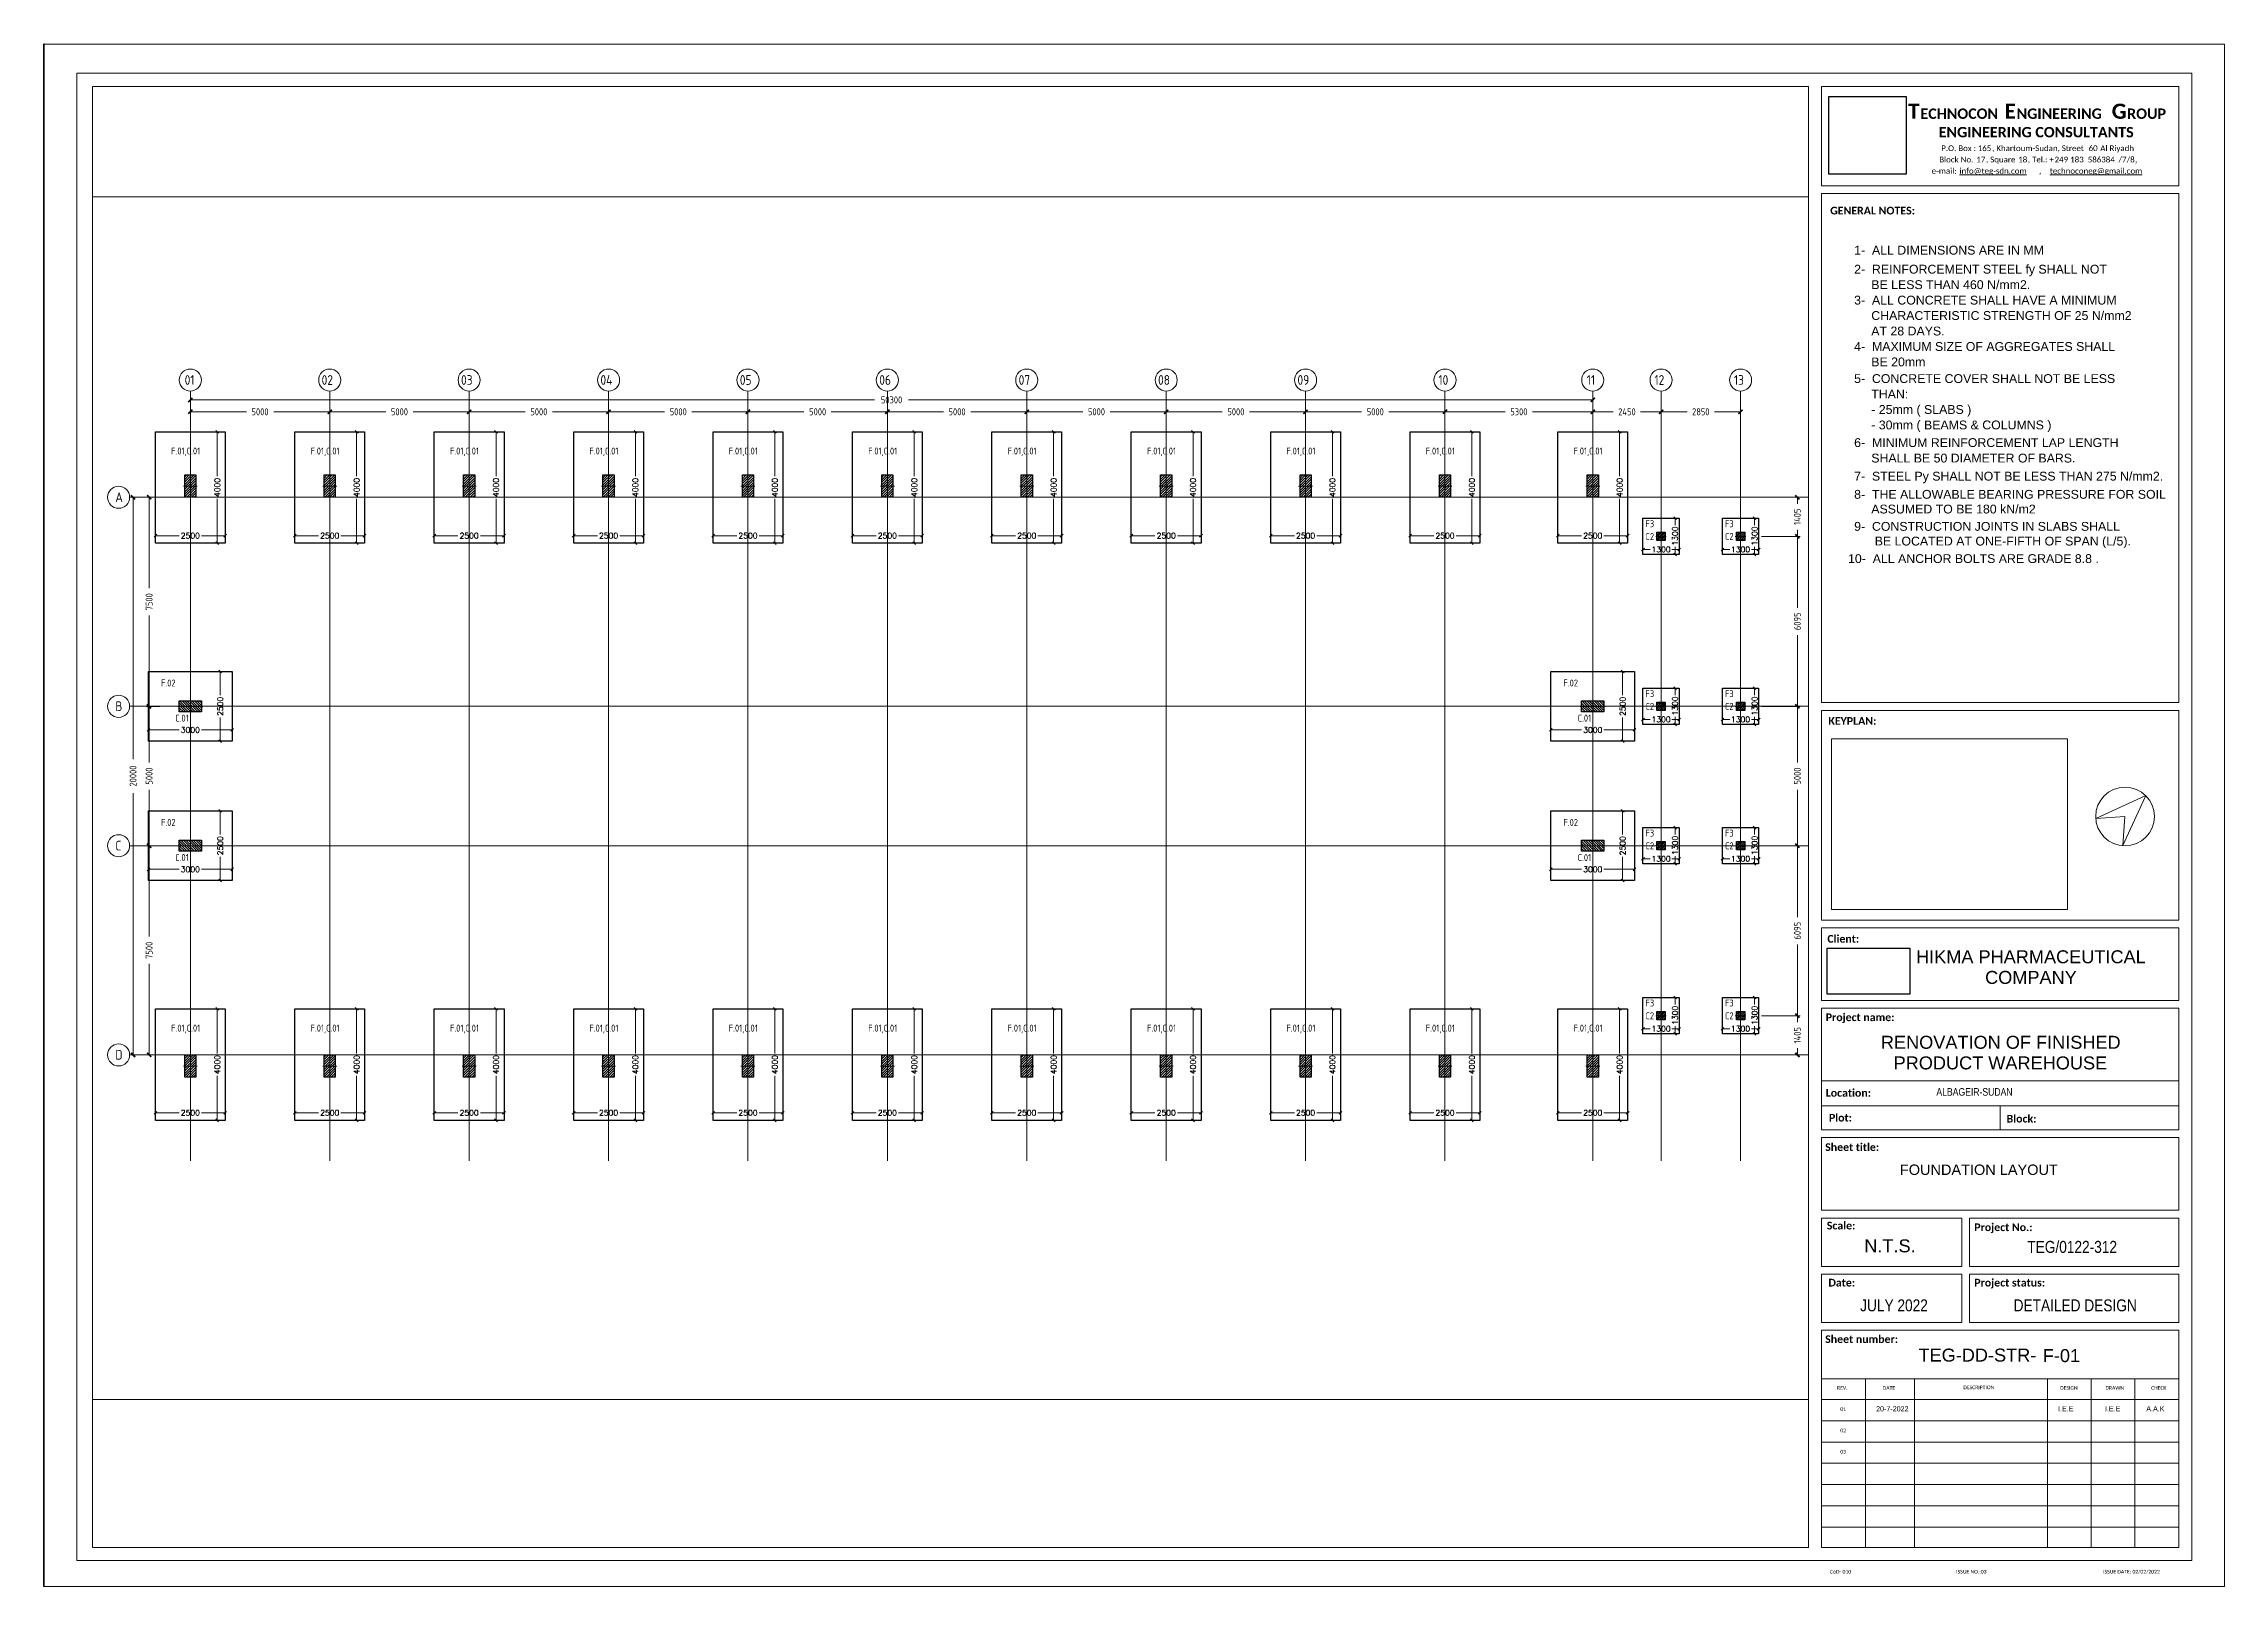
# Paper-space layout 'F01' of a CAD drawing. Header units: millimetres. Extents: x 2 to 422, y -1 to 296.
# The model-space entities are those that its viewports show. They can reach past a viewport. Long polylines and large blocks are cut down to what shows.
import ezdxf

# ---------------------------------------------------------------- set-up
doc = ezdxf.new("R2010")
doc.units = ezdxf.units.MM
doc.linetypes.add('CENTER', pattern=[2, 1.25, -0.25, 0.25, -0.25])
for name, color, linetype, lineweight in [('A-ANNO-NOTE', 131, 'Continuous', 9), ('BEAMS', 6, 'Continuous', 30), ('G-ANNO-TTLB', 6, 'Continuous', 9), ('G-ANNO-TTLB-MEDM', 33, 'Continuous', 20), ('G-ANNO-TTLB-THIN', 151, 'Continuous', 9), ('STR-CL', 1, 'CENTER', 9), ('STR-CONC', 3, 'Continuous', 30), ('STR-DIM', 1, 'Continuous', 9), ('STR-GRID', 248, 'Continuous', 9), ('STR-HATCH', 4, 'Continuous', 9), ('STR-TEXT', 7, 'Continuous', 9)]:
    doc.layers.add(name, color=color, linetype=linetype, lineweight=lineweight)
doc.layers.add('G-ANNO-NPLT', color=191, linetype='Continuous', plot=False)
doc.styles.add('Arial Narrow', font='ARIALN.TTF', dxfattribs={"height": 2.3})
doc.styles.add('Arial Narrow_1', font='ARIALN.TTF', dxfattribs={"height": 1.45})
doc.styles.add('Arial Narrow_2', font='ARIALN.TTF', dxfattribs={"height": 0.8})
doc.styles.add('Arial_2', font='arial.ttf', dxfattribs={"height": 952.5})
doc.styles.add('Arial_4', font='arial.ttf', dxfattribs={"height": 1})
doc.styles.add('Calibri', font='calibri.ttf', dxfattribs={"height": 0.7})
doc.styles.add('Calibri_1', font='calibri.ttf', dxfattribs={"height": 1.125})
doc.styles.add('Calibri_B', font='calibrib.ttf', dxfattribs={"height": 1.483573})
doc.styles.add('Calibri_B_1', font='calibrib.ttf', dxfattribs={"height": 2.025007})
doc.styles.add('Calibri_B_2', font='calibrib.ttf', dxfattribs={"height": 2.92498})
doc.styles.add('MINA_MM', font='romans.shx', dxfattribs={"height": 200})
doc.styles.add('MINA_MM_ANNOT_PLAN', font='dim.shx', dxfattribs={"height": 350})
doc.styles.add('MINA_MM_LAYOUT', font='dim.shx', dxfattribs={"height": 250})
doc.dimstyles.new('MINA_MM', dxfattribs={"dimtxt": 200, "dimasz": 100, "dimexe": 100, "dimexo": 100, "dimgap": 50, "dimtad": 0, "dimdec": 0, "dimzin": 0, "dimdsep": 46, "dimtxsty": 'MINA_MM', "dimblk": 'OBLIQUE', "dimcen": 0.09, "dimclrd": 256, "dimclre": 256, "dimclrt": 7, "dimadec": 0, "dimazin": 0, "dimtfac": 1, "dimtdec": 0, "dimtix": 1, "dimtofl": 0, "dimtmove": 0, "dimatfit": 0, "dimfxl": 1, "dimtolj": 1, "dimtzin": 0, "dimlwd": -1, "dimlwe": -1, "dimarcsym": 0})
doc.dimstyles.new('MINA_MM_LAYOUT', dxfattribs={"dimtxt": 250, "dimasz": 150, "dimexe": 100, "dimexo": 100, "dimgap": 50, "dimtad": 0, "dimdec": 0, "dimzin": 0, "dimdsep": 46, "dimtxsty": 'MINA_MM_LAYOUT', "dimblk": 'ARCHTICK', "dimcen": 0.09, "dimclrd": 256, "dimclre": 256, "dimclrt": 7, "dimadec": 0, "dimazin": 0, "dimtfac": 1, "dimtdec": 0, "dimtix": 1, "dimtofl": 0, "dimtmove": 0, "dimatfit": 0, "dimfxl": 1, "dimtolj": 1, "dimtzin": 0, "dimlwd": -1, "dimlwe": -1, "dimarcsym": 0})
picture_1 = doc.add_image_def('image2.png', size_in_pixel=(900, 500))
picture_2 = doc.add_image_def('image3.jpg', size_in_pixel=(269, 270))

psp = doc.layouts.new('F01')

# ---------------------------------------------------------------- texts
at = {"layer": 'G-ANNO-TTLB', "color": 7, "width": 151.9009, "attachment_point": 1, "style": 'Arial_2'}
for s, insert, char_height in [(' FOUNDATION LAYOUT', (359.13, 80.13), 2), ('N.T.S.', (353.05, 65.72), 2.5), ('F-01', (387.43, 44.58), 2.5)]:
    psp.add_mtext(s, dxfattribs=dict(at, insert=insert, char_height=char_height))

msp = doc.modelspace()

# ---------------------------------------------------------------- blocks, each defined once
blk = doc.blocks.new('iuukkk')
at = {"layer": 'A-ANNO-NOTE'}
for p, q in [((397.63, 146.78), (407.26, 151.17)), ((403.25, 147.16), (397.63, 146.78)), ((407.26, 151.17), (402.87, 141.54)), ((402.87, 141.54), (403.25, 147.16))]:
    blk.add_line(p, q, dxfattribs=at)
blk.add_circle((403.27, 147.17), 5.65, dxfattribs=at)
at = {"layer": 'G-ANNO-TTLB'}
blk.add_line((2.5, -1), (2.5, 296), dxfattribs=at)
at = {"layer": 'G-ANNO-TTLB', "color": 7}
for p, q in [((346.72, 162.11), (346.72, 129.25)), ((392.21, 162.11), (346.72, 162.11)), ((392.21, 129.25), (392.21, 162.11)), ((346.72, 129.25), (392.21, 129.25)), ((413.61, 48.21), (344.84, 48.21)), ((413.61, 38.88), (413.61, 48.21)), ((344.84, 38.88), (413.61, 38.88)), ((353.27, 38.88), (353.27, 6.4)), ((362.73, 38.88), (362.73, 6.4)), ((388.31, 38.88), (388.31, 6.4)), ((396.74, 38.88), (396.74, 6.4)), ((405.17, 38.88), (405.17, 6.4)), ((413.61, 38.88), (413.61, 6.4)), ((344.84, 34.87), (413.61, 34.87)), ((344.84, 30.77), (413.61, 30.77)), ((344.84, 26.68), (413.61, 26.68)), ((344.84, 22.59), (413.61, 22.59)), ((344.84, 18.5), (413.61, 18.5)), ((344.84, 14.4), (413.61, 14.4)), ((344.84, 10.31), (413.61, 10.31)), ((413.61, 6.4), (344.84, 6.4))]:
    blk.add_line(p, q, dxfattribs=at)
at = {"layer": 'G-ANNO-TTLB-MEDM'}
for p, q in [((2.4, 295.89), (422.4, 295.89)), ((2.4, -1.11), (2.4, 295.89)), ((344.84, 268.64), (344.84, 287.77)), ((344.84, 287.77), (413.61, 287.77)), ((413.61, 287.77), (413.61, 268.64)), ((413.61, 268.64), (344.84, 268.64)), ((344.84, 267.16), (344.84, 169.09)), ((413.61, 267.16), (344.84, 267.16)), ((413.61, 169.09), (413.61, 267.16)), ((344.84, 169.09), (413.61, 169.09)), ((344.84, 167.6), (344.84, 127.21)), ((413.61, 167.6), (344.84, 167.6)), ((413.61, 127.21), (413.61, 167.6)), ((344.84, 127.21), (413.61, 127.21)), ((344.84, 125.72), (413.61, 125.72)), ((344.84, 111.73), (344.84, 125.72)), ((413.61, 125.72), (413.61, 111.73)), ((413.61, 111.73), (344.84, 111.73)), ((344.84, 111.73), (413.61, 111.73)), ((413.61, 111.73), (344.84, 111.73)), ((344.84, 110.24), (413.61, 110.24)), ((344.84, 96.25), (344.84, 110.24)), ((413.61, 110.24), (413.61, 96.25)), ((344.84, 96.25), (413.61, 96.25)), ((344.84, 86.8), (344.84, 96.25)), ((413.61, 96.25), (413.61, 86.8)), ((344.84, 91.46), (413.61, 91.46)), ((379.22, 91.46), (379.22, 86.8)), ((413.61, 86.8), (344.84, 86.8)), ((344.84, 85.31), (413.61, 85.31)), ((344.84, 71.32), (344.84, 85.31)), ((413.61, 85.31), (413.61, 71.32)), ((413.61, 71.32), (344.84, 71.32)), ((344.84, 69.83), (344.84, 60.51)), ((371.85, 69.83), (344.84, 69.83)), ((371.85, 60.51), (371.85, 69.83)), ((373.34, 69.83), (413.61, 69.83)), ((373.34, 60.51), (373.34, 69.83)), ((413.61, 69.83), (413.61, 60.51)), ((344.84, 60.51), (371.85, 60.51)), ((344.84, 59.02), (344.84, 49.7)), ((371.85, 59.02), (344.84, 59.02)), ((371.85, 49.7), (371.85, 59.02)), ((413.61, 60.51), (373.34, 60.51)), ((373.34, 59.02), (413.61, 59.02)), ((373.34, 49.7), (373.34, 59.02)), ((413.61, 59.02), (413.61, 49.7)), ((344.84, 49.7), (371.85, 49.7)), ((413.61, 49.7), (373.34, 49.7)), ((422.4, -1.11), (2.4, -1.11))]:
    blk.add_line(p, q, dxfattribs=at)
at = {"layer": 'G-ANNO-TTLB-MEDM', "color": 7}
for p, q in [((413.61, 48.21), (344.84, 48.21)), ((344.84, 48.21), (344.84, 38.88)), ((413.61, 6.4), (413.61, 48.21)), ((344.84, 6.4), (344.84, 38.88)), ((344.84, 38.88), (413.61, 38.88)), ((344.84, 6.4), (413.61, 6.4))]:
    blk.add_line(p, q, dxfattribs=at)
at = {"layer": 'G-ANNO-TTLB-MEDM'}
blk.add_lwpolyline([(342.33, 287.77), (11.79, 287.77), (11.79, 6.4), (342.33, 6.4), (342.33, 287.77)], dxfattribs=at)
at = {"layer": 'G-ANNO-TTLB-THIN'}
blk.add_line((2.5, 296), (2.5, -1), dxfattribs=at)
for points in [[(422.4, -1.11), (422.4, 295.89), (2.4, 295.89), (2.4, -1.11)], [(8.79, 290.29), (8.79, 3.89), (416.11, 3.89), (416.11, 290.29)]]:
    blk.add_lwpolyline(points, close=True, dxfattribs=at)
at = {"layer": 'G-ANNO-TTLB', "color": 7, "attachment_point": 1}
for s, insert, char_height, width, style in [('\\fCalibri|b1|i0|c0|p34|;T', (361.5, 284.43), 2.9, 2.7257, 'Calibri_B_2'), ('ECHNOCON', (363.86, 283.51), 2, 18.519, 'Calibri_B_1'), ('\\fCalibri|b1|i0|c0|p34|;E', (380.08, 284.43), 2.9, 2.7257, 'Calibri_B_2'), ('NGINEERING', (382.39, 283.51), 2, 20.6034, 'Calibri_B_1'), ('\\fCalibri|b1|i0|c0|p34|;G', (400.71, 284.43), 2.9, 3.5274, 'Calibri_B_2'), ('ROUP', (403.68, 283.51), 2, 9.2996, 'Calibri_B_1'), ('ENGINEERING CONSULTANTS', (367.38, 279.95), 2, 46.9789, 'Calibri_B_1'), ('Block No. ', (367.49, 274.22), 1.1, 8.6582, 'Calibri_1'), ('P.O. Box :', (367.88, 276.4), 1.1, 8.4979, 'Calibri_1'), ('17', (374.63, 274.22), 1.1, 2.2447, 'Calibri_1'), ('165', (374.9, 276.4), 1.1, 3.3671, 'Calibri_1'), (', Square ', (376.48, 274.22), 1.1, 7.5359, 'Calibri_1'), (', Khartoum-Sudan, Street ', (377.67, 276.4), 1.1, 22.5274, 'Calibri_1'), ('18', (382.7, 274.22), 1.1, 2.2447, 'Calibri_1'), (', Tel.: +', (384.55, 274.22), 1.1, 6.2532, 'Calibri_1'), ('249 183  586384', (389.71, 274.22), 1.1, 14.9114, 'Calibri_1'), ('60 ', (396.26, 276.4), 1.1, 2.7257, 'Calibri_1'), ('Al Riyadh', (398.51, 276.4), 1.1, 8.1772, 'Calibri_1'), ('/', (402.01, 274.22), 1.1, 0.8017, 'Calibri_1'), ('7', (402.68, 274.22), 1.1, 1.1224, 'Calibri_1'), ('/', (403.6, 274.22), 1.1, 0.8017, 'Calibri_1'), ('8', (404.26, 274.22), 1.1, 1.1224, 'Calibri_1'), (',', (405.19, 274.22), 1.1, 0.5612, 'Calibri_1'), ('e-mail: ', (366.03, 272.03), 1.1, 6.4937, 'Calibri_1'), ('\\Linfo@teg-sdn.com ', (371.39, 272.03), 1.1, 16.6751, 'Calibri_1'), ('    ,    ', (385.15, 272.03), 1.1, 4.4093, 'Calibri_1'), ('\\Ltechnoconeg@gmail.com', (388.79, 272.03), 1.1, 22.2869, 'Calibri_1'), ('GENERAL NOTES:', (346.48, 264.58), 1.48, 20.1224, 'Calibri_B'), ('1-  ALL DIMENSIONS ARE IN MM ', (351.1, 257.07), 1.7, 58.0557, 'Arial_4'), ('2-  REINFORCEMENT STEEL fy SHALL NOT', (351.1, 253.41), 1.7, 65.578, 'Arial_4'), ('     BE LESS THAN 460 N/mm2.', (351.1, 250.43), 1.7, 45.8565, 'Arial_4'), ('3-  ALL CONCRETE SHALL HAVE A MINIMUM', (351.1, 247.45), 1.7, 68.0633, 'Arial_4'), ('     CHARACTERISTIC STRENGTH OF 25 N/mm2 ', (351.1, 244.48), 1.7, 72.8734, 'Arial_4'), ('     AT 28 DAYS.', (351.1, 241.5), 1.7, 23.4093, 'Arial_4'), ('4-  MAXIMUM SIZE OF AGGREGATES SHALL', (351.1, 238.52), 1.7, 67.6624, 'Arial_4'), ('     BE 20mm ', (351.1, 235.55), 1.7, 64.7763, 'Arial_4'), ('5-  CONCRETE COVER SHALL NOT BE LESS', (351.1, 232.34), 1.7, 67.9831, 'Arial_4'), ('     THAN:', (351.1, 229.36), 1.7, 14.0295, 'Arial_4'), ('     - 25mm ( SLABS )', (351.1, 226.39), 1.7, 30.4641, 'Arial_4'), ('     - 30mm ( BEAMS & COLUMNS )', (351.1, 223.41), 1.7, 51.308, 'Arial_4'), ('6-  MINIMUM REINFORCEMENT LAP LENGTH', (351.1, 220.01), 1.7, 80.3291, 'Arial_4'), ('     SHALL BE 50 DIAMETER OF BARS.', (351.1, 217.03), 1.7, 80.3291, 'Arial_4'), ('8-  THE ALLOWABLE BEARING PRESSURE FOR SOIL\\P     ASSUMED TO BE 180 kN/m2', (351.1, 210.05), 1.7, 80.3291, 'Arial_4'), ('7-  STEEL Py SHALL NOT BE LESS THAN 275 N/mm2.', (351.1, 213.55), 1.7, 80.3291, 'Arial_4'), ('9-  CONSTRUCTION JOINTS IN SLABS SHALL \\P      BE LOCATED AT ONE-FIFTH OF SPAN (L/5).  ', (351.1, 203.88), 1.7, 59.7088, 'Arial_4'), ('10-  ALL ANCHOR BOLTS ARE GRADE 8.8 .  ', (349.92, 197.67), 1.7, 59.7088, 'Arial_4'), ('KEYPLAN:', (346.14, 166.3), 1.48, 11.384, 'Calibri_B'), ('Client:', (345.94, 124.34), 1.48, 7.6962, 'Calibri_B'), ('HIKMA PHARMACEUTICAL ', (363.02, 121.39), 2.5, 54.5949, 'Arial_2'), ('COMPANY', (376.32, 117.42), 2.5, 21.2447, 'Arial_2'), ('Project name:', (345.63, 109.23), 1.48, 16.3544, 'Calibri_B'), ('RENOVATION OF FINISHED ', (356.25, 104.92), 2.5, 57.1603, 'Arial_2'), ('PRODUCT WAREHOUSE', (358.7, 100.95), 2.5, 49.9451, 'Arial_2'), ('Location:', (345.63, 94.67), 1.48, 10.8228, 'Calibri_B'), ('ALBAGEIR-SUDAN', (366.94, 94.84), 1.45, 18.8397, 'Arial Narrow_1'), ('Plot:', (346.25, 89.89), 1.48, 5.5316, 'Calibri_B'), ('Block: ', (380.46, 89.7), 1.48, 7.8565, 'Calibri_B'), ('Sheet title:', (345.52, 84.22), 1.48, 12.9873, 'Calibri_B'), ('Scale:', (345.83, 69.11), 1.48, 6.8945, 'Calibri_B'), ('Project No.:', (374.24, 68.79), 1.48, 13.8692, 'Calibri_B'), ('TEG/0122-312', (384.45, 65.42), 2.3, 20.7637, 'Arial Narrow'), ('Date:', (346.14, 58.12), 1.48, 6.3333, 'Calibri_B'), ('Project status:', (374.24, 58.12), 1.48, 16.8354, 'Calibri_B'), ('JULY 2022', (352.26, 54.16), 2.3, 14.0295, 'Arial Narrow'), ('DETAILED DESIGN', (381.82, 54.16), 2.3, 31.346, 'Arial Narrow'), ('Sheet number:', (345.52, 47.24), 1.48, 17.3966, 'Calibri_B'), ('TEG-DD-STR-', (363.49, 44.68), 2.5, 29.6624, 'Arial_2'), ('REV.', (347.81, 37.46), 0.7, 2.4051, 'Calibri'), ('20-7-2022', (355.33, 33.59), 1, 5.692, 'Arial Narrow_2'), ('DATE', (356.62, 37.46), 0.7, 2.8059, 'Calibri'), ('DESCRIPTION', (372.13, 37.56), 0.7, 7.0548, 'Calibri'), ('DESIGN', (390.77, 37.46), 0.7, 3.9283, 'Calibri'), ('DRAWN', (399.51, 37.46), 0.7, 4.1688, 'Calibri'), ('CHECK', (408.3, 37.46), 0.7, 3.5274, 'Calibri'), ('01', (348.43, 33.36), 0.7, 1.2827, 'Calibri'), ('I.E.E', (390.37, 33.59), 1, 5.692, 'Arial Narrow_2'), ('I.E.E', (399.4, 33.59), 1, 4.1688, 'Arial Narrow_2'), ('A.A.K', (407.37, 33.59), 1, 5.2911, 'Arial Narrow_2'), ('02', (348.43, 29.27), 0.7, 1.2827, 'Calibri'), ('03', (348.43, 25.18), 0.7, 1.2827, 'Calibri'), ('CoD- 010                                                                                  ISSUE NO.:03                                                                                           ISSUE DATE: 02/02/2022', (346.45, 2.07), 0.7, 79.8481, 'Calibri')]:
    blk.add_mtext(s, dxfattribs=dict(at, insert=insert, char_height=char_height, width=width, style=style))
image = blk.add_image(picture_2, insert=(346.2, 270.89), size_in_units=(14.89, 14.95))
image.dxf.flags = 7
image = blk.add_image(picture_1, insert=(345.93, 112.96), size_in_units=(15.89, 8.83))
image.dxf.flags = 7
blk = doc.blocks.new('_OBLIQUE')
at = {"color": 0, "linetype": 'ByBlock'}
blk.add_line((-0.5, -0.5), (0.5, 0.5), dxfattribs=at)
blk = doc.blocks.new('*D1737')
at = {"layer": 'Defpoints', "color": 0, "transparency": 16777216}
for p in [(1250, 2000), (964, -2000), (1250, -2000)]:
    blk.add_point(p, dxfattribs=at)
at = {"layer": 'STR-DIM', "transparency": 16777216}
for p, q in [((1150, 2000), (864, 2000)), ((964, 2000), (964, 402)), ((964, -2000), (964, -402)), ((1150, -2000), (864, -2000))]:
    blk.add_line(p, q, dxfattribs=at)
at = {"layer": 'STR-DIM', "transparency": 16777216, "xscale": 100, "yscale": 100, "zscale": 100}
for p, rotation in [((964, 2000), 90), ((964, -2000), 270)]:
    blk.add_blockref('_OBLIQUE', p, dxfattribs=dict(at, rotation=rotation))
at = {"layer": 'STR-DIM', "color": 7, "transparency": 16777216, "insert": (964, 0), "char_height": 200, "attachment_point": 5, "rotation": 90, "style": 'MINA_MM'}
blk.add_mtext('\\A1;4000', dxfattribs=at)
blk = doc.blocks.new('*D1738')
at = {"layer": 'Defpoints', "color": 0, "transparency": 16777216}
for p in [(-1250, -2000), (1250, -1728), (1250, -2000)]:
    blk.add_point(p, dxfattribs=at)
at = {"layer": 'STR-DIM', "transparency": 16777216}
for p, q in [((-1250, -1900), (-1250, -1628)), ((-1250, -1728), (-402, -1728)), ((1250, -1728), (402, -1728)), ((1250, -1900), (1250, -1628))]:
    blk.add_line(p, q, dxfattribs=at)
at = {"layer": 'STR-DIM', "transparency": 16777216, "xscale": 100, "yscale": 100, "zscale": 100, "rotation": 180}
blk.add_blockref('_OBLIQUE', (-1250, -1728), dxfattribs=at)
at = {"layer": 'STR-DIM', "transparency": 16777216, "xscale": 100, "yscale": 100, "zscale": 100}
blk.add_blockref('_OBLIQUE', (1250, -1728), dxfattribs=at)
at = {"layer": 'STR-DIM', "color": 7, "transparency": 16777216, "insert": (0, -1728), "char_height": 200, "attachment_point": 5, "style": 'MINA_MM'}
blk.add_mtext('\\A1;2500', dxfattribs=at)
blk = doc.blocks.new('*D1772')
at = {"layer": 'Defpoints', "color": 0, "transparency": 16777216}
for p in [(1500, 1250), (1071, -1250), (1500, -1250)]:
    blk.add_point(p, dxfattribs=at)
at = {"layer": 'STR-DIM', "transparency": 16777216}
for p, q in [((1400, 1250), (971, 1250)), ((1071, 1250), (1071, 402)), ((1071, -1250), (1071, -402)), ((1400, -1250), (971, -1250))]:
    blk.add_line(p, q, dxfattribs=at)
at = {"layer": 'STR-DIM', "transparency": 16777216, "xscale": 100, "yscale": 100, "zscale": 100}
for p, rotation in [((1071, 1250), 90), ((1071, -1250), 270)]:
    blk.add_blockref('_OBLIQUE', p, dxfattribs=dict(at, rotation=rotation))
at = {"layer": 'STR-DIM', "color": 7, "transparency": 16777216, "insert": (1071, 0), "char_height": 200, "attachment_point": 5, "rotation": 90, "style": 'MINA_MM'}
blk.add_mtext('\\A1;2500', dxfattribs=at)
blk = doc.blocks.new('*D1773')
at = {"layer": 'Defpoints', "color": 0, "transparency": 16777216}
for p in [(-1500, -1250), (1500, -846), (1500, -1250)]:
    blk.add_point(p, dxfattribs=at)
at = {"layer": 'STR-DIM', "transparency": 16777216}
for p, q in [((-1500, -1150), (-1500, -746)), ((1500, -1150), (1500, -746)), ((-1500, -846), (-402, -846)), ((1500, -846), (402, -846))]:
    blk.add_line(p, q, dxfattribs=at)
at = {"layer": 'STR-DIM', "transparency": 16777216, "xscale": 100, "yscale": 100, "zscale": 100, "rotation": 180}
blk.add_blockref('_OBLIQUE', (-1500, -846), dxfattribs=at)
at = {"layer": 'STR-DIM', "transparency": 16777216, "xscale": 100, "yscale": 100, "zscale": 100}
blk.add_blockref('_OBLIQUE', (1500, -846), dxfattribs=at)
at = {"layer": 'STR-DIM', "color": 7, "transparency": 16777216, "insert": (0, -846), "char_height": 200, "attachment_point": 5, "style": 'MINA_MM'}
blk.add_mtext('\\A1;3000', dxfattribs=at)
blk = doc.blocks.new('S.C.01.PLAN')
at = {"layer": 'STR-HATCH'}
h = blk.add_hatch(dxfattribs=at)
h.set_pattern_fill('ANSI31', color=256, scale=500)
h.set_pattern_definition([(45, (0, 0), (-44.194, 44.194), [])])
h.paths.add_polyline_path([(200, 150), (200, -650), (-200, -650), (-200, 150)])
at = {"layer": 'STR-CL'}
for p, q in [((0, 196), (0, -700)), ((-250, -250), (250, -250))]:
    blk.add_line(p, q, dxfattribs=at)
at = {"layer": 'STR-CONC', "ltscale": 10}
blk.add_lwpolyline([(200, 150), (200, -650), (-200, -650), (-200, 150)], close=True, dxfattribs=at)
blk = doc.blocks.new('column plan')
for p in [(90750, 620801), (95750, 620801), (100750, 620801), (105750, 620801), (110750, 620801), (115750, 620801), (120750, 620801), (125750, 620801), (130750, 620801), (135750, 620801), (141050, 620801), (90750, 600001), (95750, 600001), (100750, 600001), (105750, 600001), (110750, 600001), (115750, 600001), (120750, 600001), (125750, 600001), (130750, 600001), (135750, 600001), (141050, 600001)]:
    blk.add_blockref('S.C.01.PLAN', p)
at = {"rotation": 270}
for p in [(91000, 612651), (141300, 612651), (91000, 607651), (141300, 607651)]:
    blk.add_blockref('S.C.01.PLAN', p, dxfattribs=at)
blk = doc.blocks.new('_ARCHTICK')
at = {"color": 0, "linetype": 'ByBlock', "const_width": 0.4}
blk.add_lwpolyline([(-0.5, -0.5), (0.5, 0.5)], dxfattribs=at)
blk = doc.blocks.new('*D2523')
at = {"layer": 'Defpoints', "color": 0, "ltscale": 10, "transparency": 16777216}
for p in [(90750, 622941), (95750, 623215), (95750, 622941)]:
    blk.add_point(p, dxfattribs=at)
at = {"layer": 'STR-DIM', "ltscale": 10, "transparency": 16777216}
for p, q in [((90750, 623041), (90750, 623315)), ((90750, 623215), (92759, 623215)), ((95750, 623215), (93740, 623215)), ((95750, 623041), (95750, 623315))]:
    blk.add_line(p, q, dxfattribs=at)
at = {"layer": 'STR-DIM', "ltscale": 10, "transparency": 16777216, "xscale": 150, "yscale": 150, "zscale": 150, "rotation": 180}
blk.add_blockref('_ARCHTICK', (90750, 623215), dxfattribs=at)
at = {"layer": 'STR-DIM', "ltscale": 10, "transparency": 16777216, "xscale": 150, "yscale": 150, "zscale": 150}
blk.add_blockref('_ARCHTICK', (95750, 623215), dxfattribs=at)
at = {"layer": 'STR-DIM', "color": 7, "ltscale": 10, "transparency": 16777216, "insert": (93250, 623215), "char_height": 250, "attachment_point": 5, "style": 'MINA_MM_LAYOUT'}
blk.add_mtext('\\A1;5000', dxfattribs=at)
blk = doc.blocks.new('*D2524')
at = {"layer": 'Defpoints', "color": 0, "ltscale": 10, "transparency": 16777216}
for p in [(141050, 623641), (90750, 622941), (141050, 622941)]:
    blk.add_point(p, dxfattribs=at)
at = {"layer": 'STR-DIM', "ltscale": 10, "transparency": 16777216}
for p, q in [((90750, 623041), (90750, 623741)), ((90750, 623641), (115290, 623641)), ((141050, 623641), (116509, 623641)), ((141050, 623041), (141050, 623741))]:
    blk.add_line(p, q, dxfattribs=at)
at = {"layer": 'STR-DIM', "ltscale": 10, "transparency": 16777216, "xscale": 150, "yscale": 150, "zscale": 150, "rotation": 180}
blk.add_blockref('_ARCHTICK', (90750, 623641), dxfattribs=at)
at = {"layer": 'STR-DIM', "ltscale": 10, "transparency": 16777216, "xscale": 150, "yscale": 150, "zscale": 150}
blk.add_blockref('_ARCHTICK', (141050, 623641), dxfattribs=at)
at = {"layer": 'STR-DIM', "color": 7, "ltscale": 10, "transparency": 16777216, "insert": (115900, 623641), "char_height": 250, "attachment_point": 5, "style": 'MINA_MM_LAYOUT'}
blk.add_mtext('\\A1;50300', dxfattribs=at)
blk = doc.blocks.new('*D2525')
at = {"layer": 'Defpoints', "color": 0, "transparency": 16777216}
for p in [(95750, 622941), (100750, 623215), (100750, 622941)]:
    blk.add_point(p, dxfattribs=at)
at = {"layer": 'STR-DIM', "transparency": 16777216}
for p, q in [((95750, 623041), (95750, 623315)), ((95750, 623215), (97759, 623215)), ((100750, 623215), (98740, 623215)), ((100750, 623041), (100750, 623315))]:
    blk.add_line(p, q, dxfattribs=at)
at = {"layer": 'STR-DIM', "transparency": 16777216, "xscale": 150, "yscale": 150, "zscale": 150, "rotation": 180}
blk.add_blockref('_ARCHTICK', (95750, 623215), dxfattribs=at)
at = {"layer": 'STR-DIM', "transparency": 16777216, "xscale": 150, "yscale": 150, "zscale": 150}
blk.add_blockref('_ARCHTICK', (100750, 623215), dxfattribs=at)
at = {"layer": 'STR-DIM', "color": 7, "transparency": 16777216, "insert": (98250, 623215), "char_height": 250, "attachment_point": 5, "style": 'MINA_MM_LAYOUT'}
blk.add_mtext('\\A1;5000', dxfattribs=at)
blk = doc.blocks.new('*D2526')
at = {"layer": 'Defpoints', "color": 0, "transparency": 16777216}
for p in [(100750, 622941), (105750, 623215), (105750, 622941)]:
    blk.add_point(p, dxfattribs=at)
at = {"layer": 'STR-DIM', "transparency": 16777216}
for p, q in [((100750, 623041), (100750, 623315)), ((100750, 623215), (102759, 623215)), ((105750, 623215), (103740, 623215)), ((105750, 623041), (105750, 623315))]:
    blk.add_line(p, q, dxfattribs=at)
at = {"layer": 'STR-DIM', "transparency": 16777216, "xscale": 150, "yscale": 150, "zscale": 150, "rotation": 180}
blk.add_blockref('_ARCHTICK', (100750, 623215), dxfattribs=at)
at = {"layer": 'STR-DIM', "transparency": 16777216, "xscale": 150, "yscale": 150, "zscale": 150}
blk.add_blockref('_ARCHTICK', (105750, 623215), dxfattribs=at)
at = {"layer": 'STR-DIM', "color": 7, "transparency": 16777216, "insert": (103250, 623215), "char_height": 250, "attachment_point": 5, "style": 'MINA_MM_LAYOUT'}
blk.add_mtext('\\A1;5000', dxfattribs=at)
blk = doc.blocks.new('*D2527')
at = {"layer": 'Defpoints', "color": 0, "transparency": 16777216}
for p in [(105750, 622941), (110750, 623215), (110750, 622941)]:
    blk.add_point(p, dxfattribs=at)
at = {"layer": 'STR-DIM', "transparency": 16777216}
for p, q in [((105750, 623041), (105750, 623315)), ((105750, 623215), (107759, 623215)), ((110750, 623215), (108740, 623215)), ((110750, 623041), (110750, 623315))]:
    blk.add_line(p, q, dxfattribs=at)
at = {"layer": 'STR-DIM', "transparency": 16777216, "xscale": 150, "yscale": 150, "zscale": 150, "rotation": 180}
blk.add_blockref('_ARCHTICK', (105750, 623215), dxfattribs=at)
at = {"layer": 'STR-DIM', "transparency": 16777216, "xscale": 150, "yscale": 150, "zscale": 150}
blk.add_blockref('_ARCHTICK', (110750, 623215), dxfattribs=at)
at = {"layer": 'STR-DIM', "color": 7, "transparency": 16777216, "insert": (108250, 623215), "char_height": 250, "attachment_point": 5, "style": 'MINA_MM_LAYOUT'}
blk.add_mtext('\\A1;5000', dxfattribs=at)
blk = doc.blocks.new('*D2528')
at = {"layer": 'Defpoints', "color": 0, "transparency": 16777216}
for p in [(110750, 622941), (115750, 623215), (115750, 622941)]:
    blk.add_point(p, dxfattribs=at)
at = {"layer": 'STR-DIM', "transparency": 16777216}
for p, q in [((110750, 623041), (110750, 623315)), ((110750, 623215), (112759, 623215)), ((115750, 623215), (113740, 623215)), ((115750, 623041), (115750, 623315))]:
    blk.add_line(p, q, dxfattribs=at)
at = {"layer": 'STR-DIM', "transparency": 16777216, "xscale": 150, "yscale": 150, "zscale": 150, "rotation": 180}
blk.add_blockref('_ARCHTICK', (110750, 623215), dxfattribs=at)
at = {"layer": 'STR-DIM', "transparency": 16777216, "xscale": 150, "yscale": 150, "zscale": 150}
blk.add_blockref('_ARCHTICK', (115750, 623215), dxfattribs=at)
at = {"layer": 'STR-DIM', "color": 7, "transparency": 16777216, "insert": (113250, 623215), "char_height": 250, "attachment_point": 5, "style": 'MINA_MM_LAYOUT'}
blk.add_mtext('\\A1;5000', dxfattribs=at)
blk = doc.blocks.new('*D2529')
at = {"layer": 'Defpoints', "color": 0, "transparency": 16777216}
for p in [(115750, 622941), (120750, 623215), (120750, 622941)]:
    blk.add_point(p, dxfattribs=at)
at = {"layer": 'STR-DIM', "transparency": 16777216}
for p, q in [((115750, 623041), (115750, 623315)), ((115750, 623215), (117759, 623215)), ((120750, 623215), (118740, 623215)), ((120750, 623041), (120750, 623315))]:
    blk.add_line(p, q, dxfattribs=at)
at = {"layer": 'STR-DIM', "transparency": 16777216, "xscale": 150, "yscale": 150, "zscale": 150, "rotation": 180}
blk.add_blockref('_ARCHTICK', (115750, 623215), dxfattribs=at)
at = {"layer": 'STR-DIM', "transparency": 16777216, "xscale": 150, "yscale": 150, "zscale": 150}
blk.add_blockref('_ARCHTICK', (120750, 623215), dxfattribs=at)
at = {"layer": 'STR-DIM', "color": 7, "transparency": 16777216, "insert": (118250, 623215), "char_height": 250, "attachment_point": 5, "style": 'MINA_MM_LAYOUT'}
blk.add_mtext('\\A1;5000', dxfattribs=at)
blk = doc.blocks.new('*D2530')
at = {"layer": 'Defpoints', "color": 0, "transparency": 16777216}
for p in [(120750, 622941), (125750, 623215), (125750, 622941)]:
    blk.add_point(p, dxfattribs=at)
at = {"layer": 'STR-DIM', "transparency": 16777216}
for p, q in [((120750, 623041), (120750, 623315)), ((120750, 623215), (122759, 623215)), ((125750, 623215), (123740, 623215)), ((125750, 623041), (125750, 623315))]:
    blk.add_line(p, q, dxfattribs=at)
at = {"layer": 'STR-DIM', "transparency": 16777216, "xscale": 150, "yscale": 150, "zscale": 150, "rotation": 180}
blk.add_blockref('_ARCHTICK', (120750, 623215), dxfattribs=at)
at = {"layer": 'STR-DIM', "transparency": 16777216, "xscale": 150, "yscale": 150, "zscale": 150}
blk.add_blockref('_ARCHTICK', (125750, 623215), dxfattribs=at)
at = {"layer": 'STR-DIM', "color": 7, "transparency": 16777216, "insert": (123250, 623215), "char_height": 250, "attachment_point": 5, "style": 'MINA_MM_LAYOUT'}
blk.add_mtext('\\A1;5000', dxfattribs=at)
blk = doc.blocks.new('*D2531')
at = {"layer": 'Defpoints', "color": 0, "transparency": 16777216}
for p in [(125750, 622941), (130750, 623215), (130750, 622941)]:
    blk.add_point(p, dxfattribs=at)
at = {"layer": 'STR-DIM', "transparency": 16777216}
for p, q in [((125750, 623041), (125750, 623315)), ((125750, 623215), (127759, 623215)), ((130750, 623215), (128740, 623215)), ((130750, 623041), (130750, 623315))]:
    blk.add_line(p, q, dxfattribs=at)
at = {"layer": 'STR-DIM', "transparency": 16777216, "xscale": 150, "yscale": 150, "zscale": 150, "rotation": 180}
blk.add_blockref('_ARCHTICK', (125750, 623215), dxfattribs=at)
at = {"layer": 'STR-DIM', "transparency": 16777216, "xscale": 150, "yscale": 150, "zscale": 150}
blk.add_blockref('_ARCHTICK', (130750, 623215), dxfattribs=at)
at = {"layer": 'STR-DIM', "color": 7, "transparency": 16777216, "insert": (128250, 623215), "char_height": 250, "attachment_point": 5, "style": 'MINA_MM_LAYOUT'}
blk.add_mtext('\\A1;5000', dxfattribs=at)
blk = doc.blocks.new('*D2532')
at = {"layer": 'Defpoints', "color": 0, "transparency": 16777216}
for p in [(130750, 622941), (135750, 623215), (135750, 622941)]:
    blk.add_point(p, dxfattribs=at)
at = {"layer": 'STR-DIM', "transparency": 16777216}
for p, q in [((130750, 623041), (130750, 623315)), ((130750, 623215), (132759, 623215)), ((135750, 623215), (133740, 623215)), ((135750, 623041), (135750, 623315))]:
    blk.add_line(p, q, dxfattribs=at)
at = {"layer": 'STR-DIM', "transparency": 16777216, "xscale": 150, "yscale": 150, "zscale": 150, "rotation": 180}
blk.add_blockref('_ARCHTICK', (130750, 623215), dxfattribs=at)
at = {"layer": 'STR-DIM', "transparency": 16777216, "xscale": 150, "yscale": 150, "zscale": 150}
blk.add_blockref('_ARCHTICK', (135750, 623215), dxfattribs=at)
at = {"layer": 'STR-DIM', "color": 7, "transparency": 16777216, "insert": (133250, 623215), "char_height": 250, "attachment_point": 5, "style": 'MINA_MM_LAYOUT'}
blk.add_mtext('\\A1;5000', dxfattribs=at)
blk = doc.blocks.new('*D2533')
at = {"layer": 'Defpoints', "color": 0, "transparency": 16777216}
for p in [(135750, 622941), (141050, 623215), (141050, 622941)]:
    blk.add_point(p, dxfattribs=at)
at = {"layer": 'STR-DIM', "transparency": 16777216}
for p, q in [((135750, 623041), (135750, 623315)), ((135750, 623215), (137909, 623215)), ((141050, 623215), (138890, 623215)), ((141050, 623041), (141050, 623315))]:
    blk.add_line(p, q, dxfattribs=at)
at = {"layer": 'STR-DIM', "transparency": 16777216, "xscale": 150, "yscale": 150, "zscale": 150, "rotation": 180}
blk.add_blockref('_ARCHTICK', (135750, 623215), dxfattribs=at)
at = {"layer": 'STR-DIM', "transparency": 16777216, "xscale": 150, "yscale": 150, "zscale": 150}
blk.add_blockref('_ARCHTICK', (141050, 623215), dxfattribs=at)
at = {"layer": 'STR-DIM', "color": 7, "transparency": 16777216, "insert": (138400, 623215), "char_height": 250, "attachment_point": 5, "style": 'MINA_MM_LAYOUT'}
blk.add_mtext('\\A1;5300', dxfattribs=at)
blk = doc.blocks.new('*D2534')
at = {"layer": 'Defpoints', "color": 0, "ltscale": 10, "transparency": 16777216}
for p in [(89250, 620151), (88694, 600151), (89250, 600151)]:
    blk.add_point(p, dxfattribs=at)
at = {"layer": 'STR-DIM', "ltscale": 10, "transparency": 16777216}
for p, q in [((89150, 620151), (88594, 620151)), ((88694, 620151), (88694, 610761)), ((88694, 600151), (88694, 609542)), ((89150, 600151), (88594, 600151))]:
    blk.add_line(p, q, dxfattribs=at)
at = {"layer": 'STR-DIM', "ltscale": 10, "transparency": 16777216, "xscale": 150, "yscale": 150, "zscale": 150}
for p, rotation in [((88694, 620151), 90), ((88694, 600151), 270)]:
    blk.add_blockref('_ARCHTICK', p, dxfattribs=dict(at, rotation=rotation))
at = {"layer": 'STR-DIM', "color": 7, "ltscale": 10, "transparency": 16777216, "insert": (88694, 610151), "char_height": 250, "attachment_point": 5, "rotation": 90, "style": 'MINA_MM_LAYOUT'}
blk.add_mtext('\\A1;20000', dxfattribs=at)
blk = doc.blocks.new('*D2535')
at = {"layer": 'Defpoints', "color": 0, "ltscale": 10, "transparency": 16777216}
for p in [(89250, 620151), (89270, 612651), (89750, 612651)]:
    blk.add_point(p, dxfattribs=at)
at = {"layer": 'STR-DIM', "ltscale": 10, "transparency": 16777216}
for p, q in [((89270, 620151), (89270, 616892)), ((89350, 620151), (89370, 620151)), ((89270, 612651), (89270, 615911)), ((89650, 612651), (89170, 612651))]:
    blk.add_line(p, q, dxfattribs=at)
at = {"layer": 'STR-DIM', "ltscale": 10, "transparency": 16777216, "xscale": 150, "yscale": 150, "zscale": 150}
for p, rotation in [((89270, 620151), 90), ((89270, 612651), 270)]:
    blk.add_blockref('_ARCHTICK', p, dxfattribs=dict(at, rotation=rotation))
at = {"layer": 'STR-DIM', "color": 7, "ltscale": 10, "transparency": 16777216, "insert": (89270, 616401), "char_height": 250, "attachment_point": 5, "rotation": 90, "style": 'MINA_MM_LAYOUT'}
blk.add_mtext('\\A1;7500', dxfattribs=at)
blk = doc.blocks.new('*D2536')
at = {"layer": 'Defpoints', "color": 0, "transparency": 16777216}
for p in [(89750, 612651), (89270, 607651), (89750, 607651)]:
    blk.add_point(p, dxfattribs=at)
at = {"layer": 'STR-DIM', "transparency": 16777216}
for p, q in [((89650, 612651), (89170, 612651)), ((89270, 612651), (89270, 610642)), ((89270, 607651), (89270, 609661)), ((89650, 607651), (89170, 607651))]:
    blk.add_line(p, q, dxfattribs=at)
at = {"layer": 'STR-DIM', "transparency": 16777216, "xscale": 150, "yscale": 150, "zscale": 150}
for p, rotation in [((89270, 612651), 90), ((89270, 607651), 270)]:
    blk.add_blockref('_ARCHTICK', p, dxfattribs=dict(at, rotation=rotation))
at = {"layer": 'STR-DIM', "color": 7, "transparency": 16777216, "insert": (89270, 610151), "char_height": 250, "attachment_point": 5, "rotation": 90, "style": 'MINA_MM_LAYOUT'}
blk.add_mtext('\\A1;5000', dxfattribs=at)
blk = doc.blocks.new('*D2537')
at = {"layer": 'Defpoints', "color": 0, "transparency": 16777216}
for p in [(89750, 607651), (89250, 600151), (89270, 600151)]:
    blk.add_point(p, dxfattribs=at)
at = {"layer": 'STR-DIM', "transparency": 16777216}
for p, q in [((89650, 607651), (89170, 607651)), ((89270, 607651), (89270, 604392)), ((89270, 600151), (89270, 603411)), ((89350, 600151), (89370, 600151))]:
    blk.add_line(p, q, dxfattribs=at)
at = {"layer": 'STR-DIM', "transparency": 16777216, "xscale": 150, "yscale": 150, "zscale": 150}
for p, rotation in [((89270, 607651), 90), ((89270, 600151), 270)]:
    blk.add_blockref('_ARCHTICK', p, dxfattribs=dict(at, rotation=rotation))
at = {"layer": 'STR-DIM', "color": 7, "transparency": 16777216, "insert": (89270, 603901), "char_height": 250, "attachment_point": 5, "rotation": 90, "style": 'MINA_MM_LAYOUT'}
blk.add_mtext('\\A1;7500', dxfattribs=at)
blk = doc.blocks.new('*D2056')
at = {"layer": 'Defpoints', "color": 0, "ltscale": 0.1, "transparency": 16777216}
for p in [(141050, 622941), (143500, 623215), (143500, 622914)]:
    blk.add_point(p, dxfattribs=at)
at = {"layer": 'STR-DIM', "ltscale": 0.1, "transparency": 16777216}
for p, q in [((141050, 623041), (141050, 623315)), ((141050, 623215), (141784, 623215)), ((143500, 623215), (142765, 623215)), ((143500, 623014), (143500, 623315))]:
    blk.add_line(p, q, dxfattribs=at)
at = {"layer": 'STR-DIM', "ltscale": 0.1, "transparency": 16777216, "xscale": 150, "yscale": 150, "zscale": 150, "rotation": 180}
blk.add_blockref('_ARCHTICK', (141050, 623215), dxfattribs=at)
at = {"layer": 'STR-DIM', "ltscale": 0.1, "transparency": 16777216, "xscale": 150, "yscale": 150, "zscale": 150}
blk.add_blockref('_ARCHTICK', (143500, 623215), dxfattribs=at)
at = {"layer": 'STR-DIM', "color": 7, "ltscale": 0.1, "transparency": 16777216, "insert": (142275, 623215), "char_height": 250, "attachment_point": 5, "style": 'MINA_MM_LAYOUT'}
blk.add_mtext('\\A1;2450', dxfattribs=at)
blk = doc.blocks.new('*D2057')
at = {"layer": 'Defpoints', "color": 0, "ltscale": 0.1, "transparency": 16777216}
for p in [(143500, 622914), (146350, 623215), (146350, 622912)]:
    blk.add_point(p, dxfattribs=at)
at = {"layer": 'STR-DIM', "ltscale": 0.1, "transparency": 16777216}
for p, q in [((143500, 623014), (143500, 623315)), ((143500, 623215), (144434, 623215)), ((146350, 623215), (145415, 623215)), ((146350, 623012), (146350, 623315))]:
    blk.add_line(p, q, dxfattribs=at)
at = {"layer": 'STR-DIM', "ltscale": 0.1, "transparency": 16777216, "xscale": 150, "yscale": 150, "zscale": 150, "rotation": 180}
blk.add_blockref('_ARCHTICK', (143500, 623215), dxfattribs=at)
at = {"layer": 'STR-DIM', "ltscale": 0.1, "transparency": 16777216, "xscale": 150, "yscale": 150, "zscale": 150}
blk.add_blockref('_ARCHTICK', (146350, 623215), dxfattribs=at)
at = {"layer": 'STR-DIM', "color": 7, "ltscale": 0.1, "transparency": 16777216, "insert": (144925, 623215), "char_height": 250, "attachment_point": 5, "style": 'MINA_MM_LAYOUT'}
blk.add_mtext('\\A1;2850', dxfattribs=at)
blk = doc.blocks.new('*D1879')
at = {"layer": 'Defpoints', "color": 0, "transparency": 16777216}
for p in [(452938, -227639), (452791, -228939), (452938, -228939)]:
    blk.add_point(p, dxfattribs=at)
at = {"layer": 'STR-DIM', "transparency": 16777216}
for p, q in [((452838, -227639), (452691, -227639)), ((452791, -227639), (452791, -227889)), ((452838, -228939), (452691, -228939)), ((452791, -228939), (452791, -228665))]:
    blk.add_line(p, q, dxfattribs=at)
at = {"layer": 'STR-DIM', "transparency": 16777216, "xscale": 100, "yscale": 100, "zscale": 100}
for p, rotation in [((452791, -227639), 90), ((452791, -228939), 270)]:
    blk.add_blockref('_OBLIQUE', p, dxfattribs=dict(at, rotation=rotation))
at = {"layer": 'STR-DIM', "color": 7, "transparency": 16777216, "insert": (452791, -228277), "char_height": 200, "attachment_point": 5, "rotation": 90, "style": 'MINA_MM'}
blk.add_mtext('\\A1;1300', dxfattribs=at)
blk = doc.blocks.new('*D1880')
at = {"layer": 'Defpoints', "color": 0, "transparency": 16777216}
for p in [(451638, -228858), (452938, -228758), (452938, -228939)]:
    blk.add_point(p, dxfattribs=at)
at = {"layer": 'STR-DIM', "transparency": 16777216}
for p, q in [((451638, -228758), (451638, -228658)), ((451638, -228758), (451900, -228758)), ((452938, -228758), (452676, -228758)), ((452938, -228839), (452938, -228658))]:
    blk.add_line(p, q, dxfattribs=at)
at = {"layer": 'STR-DIM', "transparency": 16777216, "xscale": 100, "yscale": 100, "zscale": 100, "rotation": 180}
blk.add_blockref('_OBLIQUE', (451638, -228758), dxfattribs=at)
at = {"layer": 'STR-DIM', "transparency": 16777216, "xscale": 100, "yscale": 100, "zscale": 100}
blk.add_blockref('_OBLIQUE', (452938, -228758), dxfattribs=at)
at = {"layer": 'STR-DIM', "color": 7, "transparency": 16777216, "insert": (452288, -228758), "char_height": 200, "attachment_point": 5, "style": 'MINA_MM'}
blk.add_mtext('\\A1;1300', dxfattribs=at)
blk = doc.blocks.new('PLATFORM CLOUMNS')
at = {"layer": 'STR-HATCH'}
h = blk.add_hatch(dxfattribs=at)
h.set_pattern_fill('ANSI31', color=256, scale=375)
h.set_pattern_definition([(45, (143312.404, 618746.048), (-33.1456, 33.1456), [])])
h.paths.add_polyline_path([(143350, 618596), (143350, 618896), (143650, 618896), (143650, 618596)])
h = blk.add_hatch(dxfattribs=at)
h.set_pattern_fill('ANSI31', color=256, scale=375)
h.set_pattern_definition([(45, (146162.405, 618746.048), (-33.1456, 33.1456), [])])
h.paths.add_polyline_path([(146200, 618596), (146200, 618896), (146500, 618896), (146500, 618596)])
h = blk.add_hatch(dxfattribs=at)
h.set_pattern_fill('ANSI31', color=256, scale=375)
h.set_pattern_definition([(45, (143312.405, 612651.39), (-33.1456, 33.1456), [])])
h.paths.add_polyline_path([(143350, 612501), (143350, 612801), (143650, 612801), (143650, 612501)])
h = blk.add_hatch(dxfattribs=at)
h.set_pattern_fill('ANSI31', color=256, scale=375)
h.set_pattern_definition([(45, (146162.405, 612651.39), (-33.1456, 33.1456), [])])
h.paths.add_polyline_path([(146200, 612501), (146200, 612801), (146500, 612801), (146500, 612501)])
h = blk.add_hatch(dxfattribs=at)
h.set_pattern_fill('ANSI31', color=256, scale=375)
h.set_pattern_definition([(45, (143312.404, 607651.39), (-33.1456, 33.1456), [])])
h.paths.add_polyline_path([(143350, 607501), (143350, 607801), (143650, 607801), (143650, 607501)])
h = blk.add_hatch(dxfattribs=at)
h.set_pattern_fill('ANSI31', color=256, scale=375)
h.set_pattern_definition([(45, (146162.404, 607651.39), (-33.1456, 33.1456), [])])
h.paths.add_polyline_path([(146200, 607501), (146200, 607801), (146500, 607801), (146500, 607501)])
h = blk.add_hatch(dxfattribs=at)
h.set_pattern_fill('ANSI31', color=256, scale=375)
h.set_pattern_definition([(45, (143312.405, 601556.048), (-33.1456, 33.1456), [])])
h.paths.add_polyline_path([(143350, 601406), (143350, 601706), (143650, 601706), (143650, 601406)])
h = blk.add_hatch(dxfattribs=at)
h.set_pattern_fill('ANSI31', color=256, scale=375)
h.set_pattern_definition([(45, (146162.405, 601556.048), (-33.1456, 33.1456), [])])
h.paths.add_polyline_path([(146200, 601406), (146200, 601706), (146500, 601706), (146500, 601406)])
at = {"layer": 'STR-CL'}
for p, q in [((143312, 618746), (143687, 618746)), ((143500, 618934), (143500, 618559)), ((146162, 618746), (146537, 618746)), ((146350, 618934), (146350, 618559)), ((143312, 612651), (143687, 612651)), ((143500, 612839), (143500, 612464)), ((146162, 612651), (146537, 612651)), ((146350, 612839), (146350, 612464)), ((143500, 607839), (143500, 607464)), ((146350, 607839), (146350, 607464)), ((143312, 607651), (143687, 607651)), ((146162, 607651), (146537, 607651)), ((143312, 601556), (143687, 601556)), ((143500, 601744), (143500, 601369)), ((146162, 601556), (146537, 601556)), ((146350, 601744), (146350, 601369))]:
    blk.add_line(p, q, dxfattribs=at)
at = {"layer": 'STR-CONC', "ltscale": 10}
for points in [[(143350, 618596), (143350, 618896), (143650, 618896), (143650, 618596)], [(146200, 618596), (146200, 618896), (146500, 618896), (146500, 618596)], [(143350, 612501), (143350, 612801), (143650, 612801), (143650, 612501)], [(146200, 612501), (146200, 612801), (146500, 612801), (146500, 612501)], [(143350, 607501), (143350, 607801), (143650, 607801), (143650, 607501)], [(146200, 607501), (146200, 607801), (146500, 607801), (146500, 607501)], [(143350, 601406), (143350, 601706), (143650, 601706), (143650, 601406)], [(146200, 601406), (146200, 601706), (146500, 601706), (146500, 601406)]]:
    blk.add_lwpolyline(points, close=True, dxfattribs=at)
blk = doc.blocks.new('*D2077')
at = {"layer": 'Defpoints', "color": 0, "ltscale": 0.1, "transparency": 16777216}
for p in [(147042, 620151), (147000, 618746), (148388, 618746)]:
    blk.add_point(p, dxfattribs=at)
at = {"layer": 'STR-DIM', "ltscale": 0.1, "transparency": 16777216}
for p, q in [((147142, 620151), (148488, 620151)), ((148388, 620151), (148388, 619915)), ((147100, 618746), (148488, 618746)), ((148388, 618746), (148388, 618982))]:
    blk.add_line(p, q, dxfattribs=at)
at = {"layer": 'STR-DIM', "ltscale": 0.1, "transparency": 16777216, "xscale": 150, "yscale": 150, "zscale": 150}
for p, rotation in [((148388, 620151), 90), ((148388, 618746), 270)]:
    blk.add_blockref('_ARCHTICK', p, dxfattribs=dict(at, rotation=rotation))
at = {"layer": 'STR-DIM', "color": 7, "ltscale": 0.1, "transparency": 16777216, "insert": (148388, 619449), "char_height": 250, "attachment_point": 5, "rotation": 90, "style": 'MINA_MM_LAYOUT'}
blk.add_mtext('\\A1;1405', dxfattribs=at)
blk = doc.blocks.new('*D2073')
at = {"layer": 'Defpoints', "color": 0, "ltscale": 0.1, "transparency": 16777216}
for p in [(147000, 618746), (147000, 612651), (148388, 612651)]:
    blk.add_point(p, dxfattribs=at)
at = {"layer": 'STR-DIM', "ltscale": 0.1, "transparency": 16777216}
for p, q in [((147100, 618746), (148488, 618746)), ((148388, 618746), (148388, 616189)), ((148388, 612651), (148388, 615208)), ((147100, 612651), (148488, 612651))]:
    blk.add_line(p, q, dxfattribs=at)
at = {"layer": 'STR-DIM', "ltscale": 0.1, "transparency": 16777216, "xscale": 150, "yscale": 150, "zscale": 150}
for p, rotation in [((148388, 618746), 90), ((148388, 612651), 270)]:
    blk.add_blockref('_ARCHTICK', p, dxfattribs=dict(at, rotation=rotation))
at = {"layer": 'STR-DIM', "color": 7, "ltscale": 0.1, "transparency": 16777216, "insert": (148388, 615699), "char_height": 250, "attachment_point": 5, "rotation": 90, "style": 'MINA_MM_LAYOUT'}
blk.add_mtext('\\A1;6095', dxfattribs=at)
blk = doc.blocks.new('*D2074')
at = {"layer": 'Defpoints', "color": 0, "ltscale": 0.1, "transparency": 16777216}
for p in [(147000, 612651), (147000, 607651), (148388, 607651)]:
    blk.add_point(p, dxfattribs=at)
at = {"layer": 'STR-DIM', "ltscale": 0.1, "transparency": 16777216}
for p, q in [((147100, 612651), (148488, 612651)), ((148388, 612651), (148388, 610642)), ((148388, 607651), (148388, 609661)), ((147100, 607651), (148488, 607651))]:
    blk.add_line(p, q, dxfattribs=at)
at = {"layer": 'STR-DIM', "ltscale": 0.1, "transparency": 16777216, "xscale": 150, "yscale": 150, "zscale": 150}
for p, rotation in [((148388, 612651), 90), ((148388, 607651), 270)]:
    blk.add_blockref('_ARCHTICK', p, dxfattribs=dict(at, rotation=rotation))
at = {"layer": 'STR-DIM', "color": 7, "ltscale": 0.1, "transparency": 16777216, "insert": (148388, 610151), "char_height": 250, "attachment_point": 5, "rotation": 90, "style": 'MINA_MM_LAYOUT'}
blk.add_mtext('\\A1;5000', dxfattribs=at)
blk = doc.blocks.new('*D2075')
at = {"layer": 'Defpoints', "color": 0, "ltscale": 0.1, "transparency": 16777216}
for p in [(147000, 607651), (147000, 601556), (148388, 601556)]:
    blk.add_point(p, dxfattribs=at)
at = {"layer": 'STR-DIM', "ltscale": 0.1, "transparency": 16777216}
for p, q in [((147100, 607651), (148488, 607651)), ((148388, 607651), (148388, 605094)), ((148388, 601556), (148388, 604113)), ((147100, 601556), (148488, 601556))]:
    blk.add_line(p, q, dxfattribs=at)
at = {"layer": 'STR-DIM', "ltscale": 0.1, "transparency": 16777216, "xscale": 150, "yscale": 150, "zscale": 150}
for p, rotation in [((148388, 607651), 90), ((148388, 601556), 270)]:
    blk.add_blockref('_ARCHTICK', p, dxfattribs=dict(at, rotation=rotation))
at = {"layer": 'STR-DIM', "color": 7, "ltscale": 0.1, "transparency": 16777216, "insert": (148388, 604604), "char_height": 250, "attachment_point": 5, "rotation": 90, "style": 'MINA_MM_LAYOUT'}
blk.add_mtext('\\A1;6095', dxfattribs=at)
blk = doc.blocks.new('*D2076')
at = {"layer": 'Defpoints', "color": 0, "ltscale": 0.1, "transparency": 16777216}
for p in [(147000, 601556), (147167, 600151), (148388, 600151)]:
    blk.add_point(p, dxfattribs=at)
at = {"layer": 'STR-DIM', "ltscale": 0.1, "transparency": 16777216}
for p, q in [((147100, 601556), (148488, 601556)), ((148388, 601556), (148388, 601320)), ((147267, 600151), (148488, 600151)), ((148388, 600151), (148388, 600387))]:
    blk.add_line(p, q, dxfattribs=at)
at = {"layer": 'STR-DIM', "ltscale": 0.1, "transparency": 16777216, "xscale": 150, "yscale": 150, "zscale": 150}
for p, rotation in [((148388, 601556), 90), ((148388, 600151), 270)]:
    blk.add_blockref('_ARCHTICK', p, dxfattribs=dict(at, rotation=rotation))
at = {"layer": 'STR-DIM', "color": 7, "ltscale": 0.1, "transparency": 16777216, "insert": (148388, 600854), "char_height": 250, "attachment_point": 5, "rotation": 90, "style": 'MINA_MM_LAYOUT'}
blk.add_mtext('\\A1;1405', dxfattribs=at)
blk = doc.blocks.new('F.01_canteen')
at = {"layer": 'STR-CONC'}
blk.add_lwpolyline([(-1250, 2000), (1250, 2000), (1250, -2000), (-1250, -2000)], close=True, dxfattribs=at)
at = {"layer": 'STR-TEXT', "ltscale": 0.1, "insert": (-167.5, 1279.1), "char_height": 250, "attachment_point": 5, "rotation": 0.000095, "style": 'MINA_MM_LAYOUT'}
blk.add_mtext('\\A1;F.01,C.01', dxfattribs=at)
at = {"layer": 'STR-DIM'}
dim = blk.add_linear_dim(base=(964.3, -2000), p1=(1250, 2000), p2=(1250, -2000), angle=89.999994, dimstyle='MINA_MM', dxfattribs=at)
dim.commit()
dim.dimension.update_dxf_attribs({"geometry": '*D1737', "text_midpoint": (964.3, 0), "dimtype": 160})
dim = blk.add_linear_dim(base=(1250, -1728), p1=(-1250, -2000), p2=(1250, -2000), angle=359.999994, dimstyle='MINA_MM', dxfattribs=at)
dim.commit()
dim.dimension.update_dxf_attribs({"geometry": '*D1738', "text_midpoint": (0, -1728)})
blk = doc.blocks.new('F.02')
at = {"layer": 'STR-CONC'}
blk.add_lwpolyline([(-1500, 1250), (1500, 1250), (1500, -1250), (-1500, -1250)], close=True, dxfattribs=at)
at = {"layer": 'STR-TEXT', "ltscale": 0.1, "char_height": 250, "attachment_point": 5, "rotation": 0.000095, "style": 'MINA_MM_LAYOUT'}
for s, insert in [('\\A1;F.02', (-791, 836.4)), ('\\A1;C.01', (-300.3, -423.8))]:
    blk.add_mtext(s, dxfattribs=dict(at, insert=insert))
at = {"layer": 'STR-DIM'}
for base, p1, angle, picture, middle in [((1071.1, -1250), (1500, 1250), 89.999994, '*D1772', (1071.1, 0)), ((1500, -846), (-1500, -1250), 359.999994, '*D1773', (0, -846))]:
    dim = blk.add_linear_dim(base=base, p1=p1, p2=(1500, -1250), angle=angle, dimstyle='MINA_MM', dxfattribs=at)
    dim.commit()
    dim.dimension.update_dxf_attribs({"geometry": picture, "text_midpoint": middle})
blk = doc.blocks.new('grids')
at = {"layer": 'STR-GRID', "ltscale": 10}
for p, q in [((90749.9, 623956.2), (90749.9, 596346.6)), ((95749.9, 623956.2), (95749.9, 596346.6)), ((100749.9, 623956.2), (100749.9, 596346.6)), ((105749.9, 623956.2), (105749.9, 596346.6)), ((110749.9, 623956.2), (110749.9, 596346.6)), ((115749.9, 623956.2), (115749.9, 596346.6)), ((120749.9, 623956.2), (120749.9, 596346.6)), ((125749.9, 623956.2), (125749.9, 596346.6)), ((130749.9, 623956.2), (130749.9, 596346.6)), ((135749.9, 623956.2), (135749.9, 596346.6)), ((141049.9, 623956.2), (141049.9, 596346.6)), ((143499.9, 623956.2), (143499.9, 596346.6)), ((146349.9, 623956.2), (146349.9, 596346.6)), ((88573.5, 620151.4), (152889.1, 620151.4)), ((88573.5, 612651.4), (152889.1, 612651.4)), ((88573.5, 607651.4), (152889.1, 607651.4)), ((88573.5, 600151.4), (152889.1, 600151.4))]:
    blk.add_line(p, q, dxfattribs=at)
for centre in [(90749.9, 624352.3), (95749.9, 624352.3), (100749.9, 624352.3), (105749.9, 624352.3), (110749.9, 624352.3), (115749.9, 624352.3), (120749.9, 624352.3), (125749.9, 624352.3), (130749.9, 624352.3), (135749.9, 624352.3), (141049.9, 624352.3), (143499.9, 624352.3), (146349.9, 624352.3), (88177.4, 620151.4), (88177.4, 612651.4), (88177.4, 607651.4), (88177.4, 600151.4)]:
    blk.add_circle(centre, 396.1, dxfattribs=at)
at = {"layer": 'STR-TEXT', "char_height": 350, "attachment_point": 1, "style": 'MINA_MM_ANNOT_PLAN'}
for s, insert in [('01', (90546.1, 624530.8)), ('02', (95458.1, 624530.8)), ('03', (100458.1, 624530.8)), ('04', (105458.1, 624530.8)), ('05', (110458.1, 624530.8)), ('06', (115458.1, 624530.8)), ('07', (120458.1, 624530.8)), ('08', (125458.1, 624530.8)), ('09', (130458.1, 624530.8)), ('10', (135514.9, 624530.8)), ('11', (140834, 624530.8)), ('12', (143263.8, 624530.8)), ('13', (146113.8, 624530.8)), ('A', (88059.7, 620329.9)), ('B', (88059.7, 612829.9)), ('C', (88059.7, 607829.9)), ('D', (88059.7, 600329.9))]:
    blk.add_mtext_dynamic_manual_height_columns(s, width=668.667, gutter_width=12.5, heights=[0], dxfattribs=dict(at, insert=insert))
at = {"layer": 'STR-DIM', "ltscale": 10}
for base, p2, picture, middle in [((141049.9, 623641.4), (141049.9, 622940.8), '*D2524', (115899.9, 623641.4)), ((95749.9, 623215.2), (95749.9, 622940.8), '*D2523', (93249.9, 623215.2))]:
    dim = blk.add_linear_dim(base=base, p1=(90749.9, 622940.8), p2=p2, dimstyle='MINA_MM_LAYOUT', dxfattribs=at)
    dim.commit()
    dim.dimension.update_dxf_attribs({"geometry": picture, "text_midpoint": middle})
at = {"layer": 'STR-DIM'}
for base, p1, p2, picture, middle in [((100749.9, 623215.2), (95749.9, 622940.8), (100749.9, 622940.8), '*D2525', (98249.9, 623215.2)), ((105749.9, 623215.2), (100749.9, 622940.8), (105749.9, 622940.8), '*D2526', (103249.9, 623215.2)), ((110749.9, 623215.2), (105749.9, 622940.8), (110749.9, 622940.8), '*D2527', (108249.9, 623215.2)), ((115749.9, 623215.2), (110749.9, 622940.8), (115749.9, 622940.8), '*D2528', (113249.9, 623215.2)), ((120749.9, 623215.2), (115749.9, 622940.8), (120749.9, 622940.8), '*D2529', (118249.9, 623215.2)), ((125749.9, 623215.2), (120749.9, 622940.8), (125749.9, 622940.8), '*D2530', (123249.9, 623215.2)), ((130749.9, 623215.2), (125749.9, 622940.8), (130749.9, 622940.8), '*D2531', (128249.9, 623215.2)), ((135749.9, 623215.2), (130749.9, 622940.8), (135749.9, 622940.8), '*D2532', (133249.9, 623215.2)), ((141049.9, 623215.2), (135749.9, 622940.8), (141049.9, 622940.8), '*D2533', (138399.9, 623215.2))]:
    dim = blk.add_linear_dim(base=base, p1=p1, p2=p2, dimstyle='MINA_MM_LAYOUT', dxfattribs=at)
    dim.commit()
    dim.dimension.update_dxf_attribs({"geometry": picture, "text_midpoint": middle})
at = {"layer": 'STR-DIM', "ltscale": 0.1}
for base, p1, p2, picture, middle in [((143499.9, 623215.2), (141049.9, 622940.8), (143499.9, 622914), '*D2056', (142274.9, 623215.2)), ((146349.9, 623215.2), (143499.9, 622914), (146349.9, 622911.9), '*D2057', (144924.9, 623215.2))]:
    dim = blk.add_linear_dim(base=base, p1=p1, p2=p2, dimstyle='MINA_MM_LAYOUT', dxfattribs=at)
    dim.commit()
    dim.dimension.update_dxf_attribs({"geometry": picture, "text_midpoint": middle})
at = {"layer": 'STR-DIM', "ltscale": 10}
for base, p2, picture, middle in [((88694.3, 600151.4), (89249.9, 600151.4), '*D2534', (88694.3, 610151.4)), ((89270, 612651.4), (89749.9, 612651.4), '*D2535', (89270, 616401.4))]:
    dim = blk.add_linear_dim(base=base, p1=(89249.9, 620151.4), p2=p2, angle=90, dimstyle='MINA_MM_LAYOUT', dxfattribs=at)
    dim.commit()
    dim.dimension.update_dxf_attribs({"geometry": picture, "text_midpoint": middle})
at = {"layer": 'STR-DIM'}
for base, p1, p2, picture, middle in [((89270, 607651.4), (89749.9, 612651.4), (89749.9, 607651.4), '*D2536', (89270, 610151.4)), ((89270, 600151.4), (89749.9, 607651.4), (89249.9, 600151.4), '*D2537', (89270, 603901.4))]:
    dim = blk.add_linear_dim(base=base, p1=p1, p2=p2, angle=90, dimstyle='MINA_MM_LAYOUT', dxfattribs=at)
    dim.commit()
    dim.dimension.update_dxf_attribs({"geometry": picture, "text_midpoint": middle})
blk = doc.blocks.new('HG')
at = {"layer": 'STR-CONC'}
blk.add_lwpolyline([(451637.8, -227639.1), (452937.8, -227639.1), (452937.8, -228939.1), (451637.8, -228939.1)], close=True, dxfattribs=at)
at = {"layer": 'STR-TEXT', "ltscale": 0.1, "char_height": 250, "attachment_point": 5, "rotation": 0.000095, "style": 'MINA_MM_LAYOUT'}
for s, insert in [('\\A1;F3', (451883.9, -227834.7)), ('\\A1;C2', (451883.9, -228292.6))]:
    blk.add_mtext(s, dxfattribs=dict(at, insert=insert))
at = {"layer": 'STR-DIM'}
for base, p1, angle, picture, middle in [((452790.8, -228939.1), (452937.8, -227639.1), 89.999994, '*D1879', (452790.8, -228277.2)), ((452937.8, -228757.8), (451637.8, -228857.8), 359.999994, '*D1880', (452287.8, -228757.8))]:
    dim = blk.add_linear_dim(base=base, p1=p1, p2=(452937.8, -228939.1), angle=angle, dimstyle='MINA_MM', dxfattribs=at)
    dim.commit()
    dim.dimension.update_dxf_attribs({"geometry": picture, "text_midpoint": middle, "dimtype": 160})
blk = doc.blocks.new('7896345')
at = {"layer": 'STR-DIM', "ltscale": 0.1}
for base, p1, p2, picture, middle in [((148388.4, 618746), (147041.8, 620151.4), (146999.9, 618746), '*D2077', (148388.4, 619448.7)), ((148388.4, 612651.4), (146999.9, 618746), (146999.9, 612651.4), '*D2073', (148388.4, 615698.7)), ((148388.4, 607651.4), (146999.9, 612651.4), (146999.9, 607651.4), '*D2074', (148388.4, 610151.4)), ((148388.4, 601556), (146999.9, 607651.4), (146999.9, 601556), '*D2075', (148388.4, 604603.7)), ((148388.4, 600151.4), (146999.9, 601556), (147166.8, 600151.4), '*D2076', (148388.4, 600853.7))]:
    dim = blk.add_linear_dim(base=base, p1=p1, p2=p2, angle=90, dimstyle='MINA_MM_LAYOUT', dxfattribs=at)
    dim.commit()
    dim.dimension.update_dxf_attribs({"geometry": picture, "text_midpoint": middle})

# ---------------------------------------------------------------- block references
for name, p in [('grids', (0, 0)), ('F.01_canteen', (90749.905, 620499.6313)), ('F.01_canteen', (95749.905, 620499.6313)), ('F.01_canteen', (100749.905, 620499.6313)), ('F.01_canteen', (105749.905, 620499.6313)), ('F.01_canteen', (110749.905, 620499.6313)), ('F.01_canteen', (115749.905, 620499.6313)), ('F.01_canteen', (120749.905, 620499.6313)), ('F.01_canteen', (125749.905, 620499.6313)), ('F.01_canteen', (130749.905, 620499.6313)), ('F.01_canteen', (135749.905, 620499.6313)), ('F.01_canteen', (141049.905, 620499.6313)), ('column plan', (0, 0)), ('HG', (-308787.9206, 847035.1641)), ('HG', (-305937.9206, 847035.1641)), ('F.02', (90749.9055, 612651.3889)), ('F.02', (141049.9055, 612651.3889)), ('HG', (-308787.9206, 840940.5055)), ('HG', (-305937.9206, 840940.5055)), ('F.02', (90749.9055, 607651.3889)), ('F.02', (141049.9055, 607651.3889)), ('HG', (-308787.9206, 835940.5055)), ('HG', (-305937.9206, 835940.5055)), ('F.01_canteen', (90749.905, 599801.3889)), ('F.01_canteen', (95749.905, 599801.3889)), ('F.01_canteen', (100749.905, 599801.3889)), ('F.01_canteen', (105749.905, 599801.3889)), ('F.01_canteen', (110749.905, 599801.3889)), ('F.01_canteen', (115749.905, 599801.3889)), ('F.01_canteen', (120749.905, 599801.3889)), ('F.01_canteen', (125749.905, 599801.3889)), ('F.01_canteen', (130749.905, 599801.3889)), ('F.01_canteen', (135749.905, 599801.3889)), ('F.01_canteen', (141049.905, 599801.3889)), ('HG', (-308787.9206, 829845.1641)), ('HG', (-305937.9206, 829845.1641))]:
    msp.add_blockref(name, p)
at = {"layer": 'STR-DIM', "color": 7, "ltscale": 0.1}
msp.add_blockref('7896345', (0, 0), dxfattribs=at)
at = {"layer": 'STR-DIM'}
msp.add_blockref('PLATFORM CLOUMNS', (0, 0), dxfattribs=at)

# ---------------------------------------------------------------- block references
at = {"layer": 'BEAMS'}
psp.add_blockref('iuukkk', (0, 0), dxfattribs=at)

psp.set_redraw_order([(e.dxf.handle, doc.entitydb.next_handle()) for e in psp.query("TEXT MTEXT ATTDEF DIMENSION ARC_DIMENSION")])  # texts and dimensions are drawn at this point

# ---------------------------------------------------------------- viewports
at = {"layer": 'G-ANNO-NPLT'}
psp.add_viewport(center=(177.06, 150.69), size=(330.53, 231.6501), view_center_point=(118013.4133, 609358.2698), view_height=43140.426389, dxfattribs=at)

doc.saveas('drawing.dxf')
